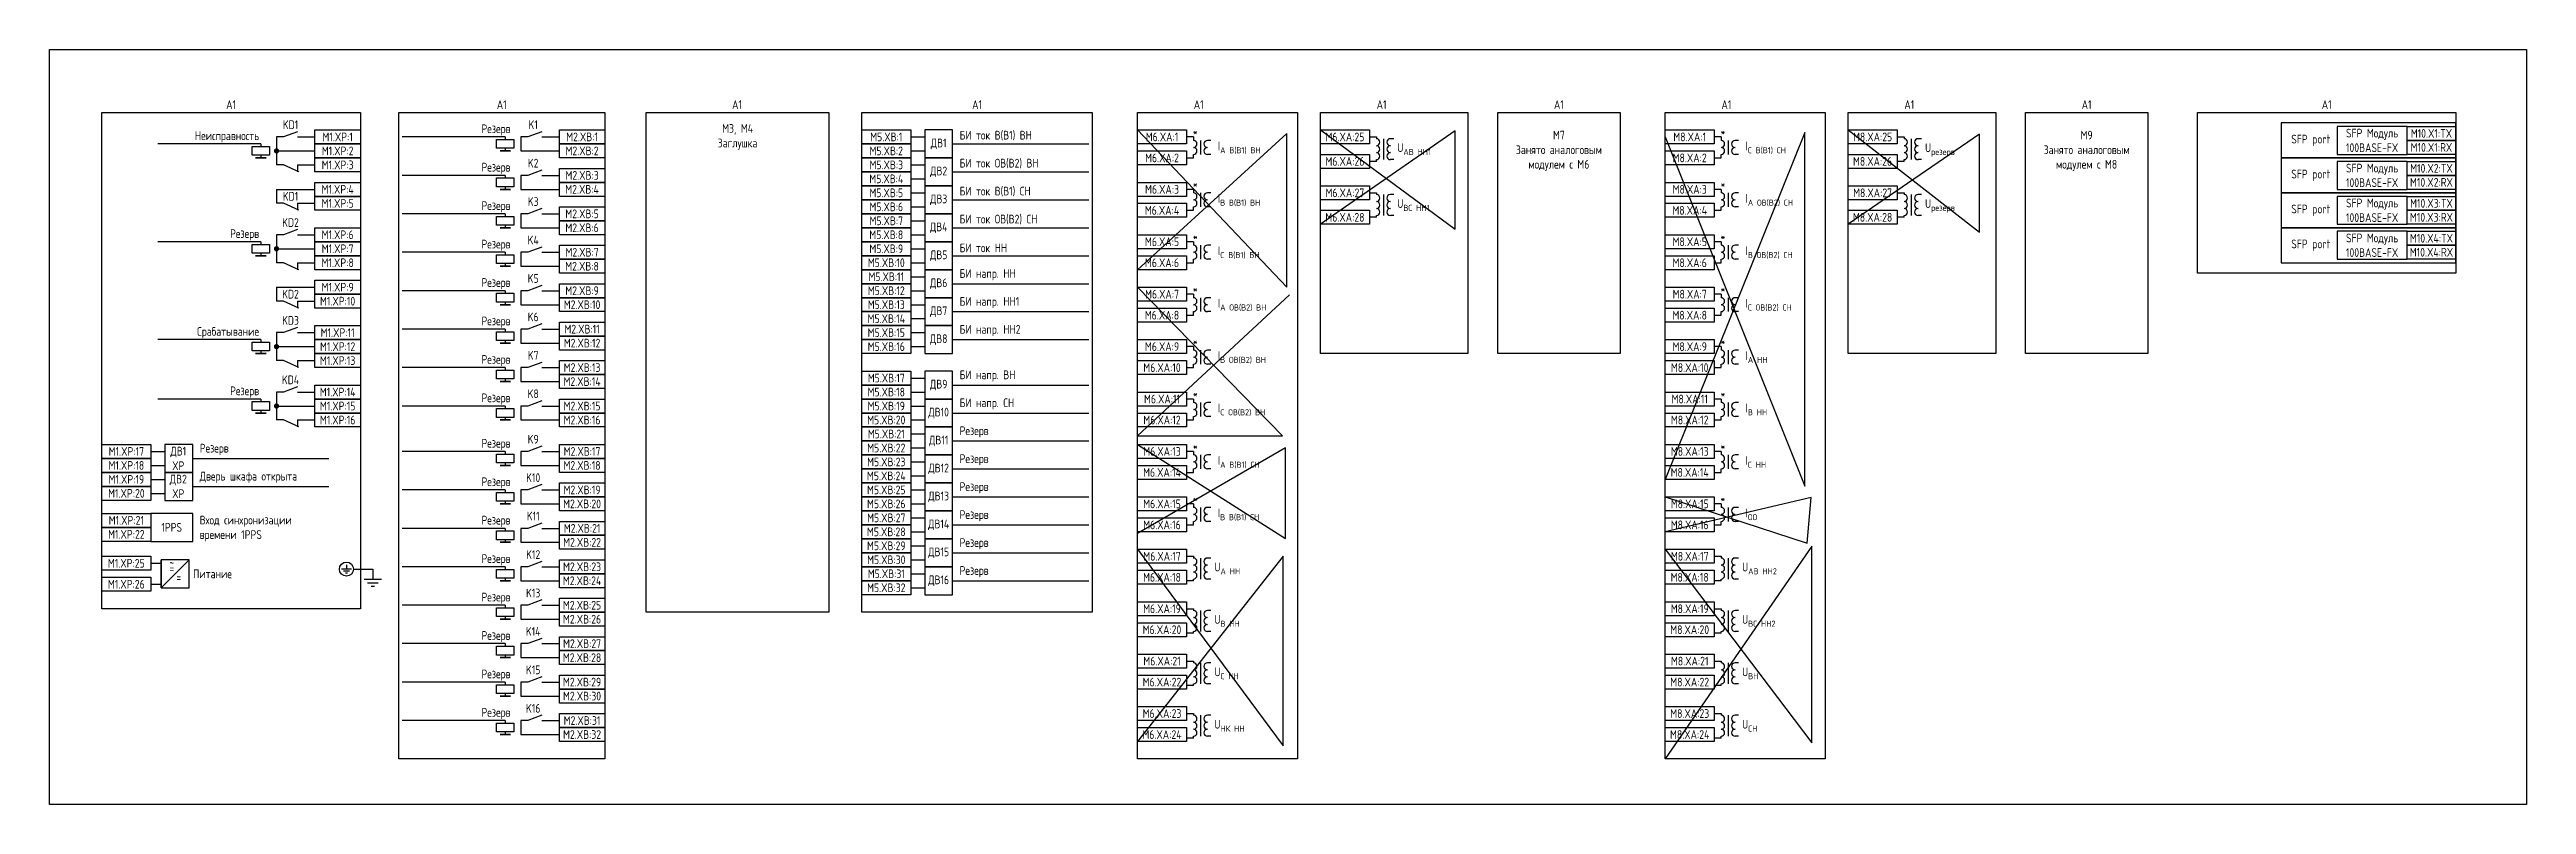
# Model space of a CAD drawing. Header units: millimetres. Extents: x -1117 to 6083, y -90 to 586.
# Drawn here: x 243 to 952, y 331 to 547 of the extents above; entities that cross this region are included whole.
import ezdxf

# ---------------------------------------------------------------- set-up
doc = ezdxf.new("R2010")
doc.units = ezdxf.units.MM
doc.styles.add('Gost_type_A', font='GOST_A.TTF')

msp = doc.modelspace()

# ---------------------------------------------------------------- texts
at = {"char_height": 2.5, "style": 'Gost_type_A'}
for s, insert, width, attachment_point, line_spacing_factor in [('A1', (294.71, 530.28), 74.0002, 8, 0.9), ('A1', (372.21, 530.28), 59, 8, 0.9), ('A1', (439.59, 530.28), 51.9747, 8, 0.9), ('A1', (508.33, 530.28), 66, 8, 0.9), ('A1', (571.8, 530.28), 35, 8, 0.9), ('A1', (624.18, 530.28), 35, 8, 0.9), ('A1', (674.95, 530.28), 35, 8, 0.9), ('A1', (722.92, 530.28), 35, 8, 0.9), ('A1', (775.3, 530.28), 35, 8, 0.9), ('A1', (826.08, 530.28), 35, 8, 0.9), ('A1', (894.83, 530.28), 74.0002, 8, 0.9), ('Неисправность', (302.71, 522.28), 37, 6, 0.8), ('Резерв', (302.71, 494.28), 37, 6, 0.8), ('Срабатывание', (302.71, 466.28), 37, 6, 0.8), ('Резерв', (302.71, 449.28), 37, 6, 0.8)]:
    msp.add_mtext(s, dxfattribs=dict(at, insert=insert, width=width, attachment_point=attachment_point, line_spacing_factor=line_spacing_factor))
for s, insert, width, attachment_point in [('KD1', (311.71, 525.78), 8, 5), ('Резерв', (374.71, 524.28), 31.0015, 6), ('K1', (381.21, 525.78), 5, 5), ('M3, M4\\PЗаглушка', (439.74, 522.28), 52.2671, 5), ('M1.XP:2', (325.21, 518.28), 13, 5), ('M1.XP:1', (325.21, 522.28), 13, 5), ('M2.XВ:2', (395.21, 518.28), 13, 5), ('M2.XВ:1', (395.21, 522.28), 13, 5), ('M5.XВ:2', (482.33, 518.28), 14, 5), ('M5.XВ:1', (482.33, 522.28), 14, 5), ('ДВ1', (497.33, 520.28), 7.9998, 5), ('БИ ток В(В1) ВН', (503.33, 521.28), 27.8465, 7), ('M6.XA:1', (561.3, 522.28), 14, 5), ('*', (570.8, 523.78), 3, 5), ('\\A1;I{\\H0.7x;\\S^ A В(В1) ВН;}', (577.3, 519.28), 8, 4), ('M6.XA:25', (613.68, 522.28), 14, 5), ('\\A1;U{\\H0.7x;\\S^ АВ НН1;}', (628.68, 518.78), 12, 4), ('M7\\PЗанято аналоговым модулем с М6', (674.95, 518.28), 35, 5), ('M8.XA:1', (712.42, 522.28), 14, 5), ('*', (721.92, 523.78), 3, 5), ('\\A1;I{\\H0.7x;\\S^ С В(В1) СН;}', (728.42, 519.28), 8, 4), ('M8.XA:25', (764.8, 522.28), 14, 5), ('\\A1;U{\\H0.7x;\\S^ резерв;}', (779.8, 518.78), 12, 4), ('M9\\PЗанято аналоговым модулем с М8', (826.08, 518.28), 35, 5), ('SFP port', (895.83, 521.28), 20, 6), ('SFP Mодуль 100BASE-FX', (907.83, 521.28), 19.9998, 5), ('M10.X1:RX', (924.83, 519.28), 14, 5), ('M10.X1:TX', (924.83, 523.28), 14, 5), ('M1.XP:3', (325.21, 514.28), 13, 5), ('Резерв', (374.71, 513.28), 31.0015, 6), ('K2', (381.21, 514.78), 5, 5), ('M2.XВ:3', (395.21, 511.28), 13, 5), ('M5.XВ:4', (482.33, 510.28), 14, 5), ('M5.XВ:3', (482.33, 514.28), 14, 5), ('ДВ2', (497.33, 512.28), 7.9998, 5), ('БИ ток ОВ(В2) ВН', (503.33, 513.28), 27.8465, 7), ('M6.XA:2', (561.29, 516.28), 14.018, 5), ('M6.XA:26', (613.67, 515.28), 14.018, 5), ('M8.XA:2', (712.41, 516.28), 14.018, 5), ('M8.XA:26', (764.79, 515.28), 14.018, 5), ('SFP port', (895.83, 511.28), 20, 6), ('SFP Mодуль 100BASE-FX', (907.83, 511.28), 19.9998, 5), ('M10.X2:TX', (924.83, 513.28), 14, 5), ('KD1', (311.71, 505.28), 8, 5), ('M1.XP:4', (325.21, 507.28), 13, 5), ('M1.XP:5', (325.21, 503.28), 13, 5), ('Резерв', (374.71, 502.28), 31.0015, 6), ('K3', (381.21, 503.78), 5, 5), ('M2.XВ:4', (395.21, 507.28), 13, 5), ('M5.XВ:5', (482.33, 506.28), 14, 5), ('ДВ3', (497.33, 504.28), 7.9998, 5), ('БИ ток В(В1) СН', (503.33, 505.28), 31.722, 7), ('M6.XA:3', (561.3, 507.28), 14, 5), ('*', (570.8, 508.78), 3, 5), ('\\A1;I{\\H0.7x;\\S^ В В(В1) ВН;}', (577.3, 504.28), 8, 4), ('M6.XA:27', (613.67, 506.28), 14.018, 5), ('\\A1;U{\\H0.7x;\\S^ ВС НН1;}', (628.68, 502.78), 12, 4), ('M8.XA:3', (712.42, 507.28), 14, 5), ('*', (721.92, 508.78), 3, 5), ('\\A1;I{\\H0.7x;\\S^ А ОВ(В2) СН;}', (728.42, 504.28), 8, 4), ('M8.XA:27', (764.79, 506.28), 14.018, 5), ('\\A1;U{\\H0.7x;\\S^ резерв;}', (779.8, 502.78), 12, 4), ('SFP Mодуль 100BASE-FX', (907.83, 501.28), 19.9998, 5), ('M10.X2:RX', (924.83, 509.28), 14, 5), ('M10.X3:TX', (924.83, 503.28), 14, 5), ('KD2', (311.71, 497.78), 8, 5), ('M2.XВ:5', (395.21, 500.28), 13, 5), ('M2.XВ:6', (395.21, 496.28), 13, 5), ('M5.XВ:6', (482.33, 502.28), 14, 5), ('M5.XВ:7', (482.33, 498.28), 14, 5), ('ДВ4', (497.33, 496.28), 7.9998, 5), ('\\pxt5;БИ ток ОВ(В2) СН', (503.33, 497.28), 35.3442, 7), ('M6.XA:4', (561.29, 501.27), 14.018, 5), ('M6.XA:28', (613.67, 499.28), 14.018, 5), ('M8.XA:4', (712.41, 501.27), 14.018, 5), ('M8.XA:28', (764.79, 499.28), 14.018, 5), ('SFP port', (895.83, 501.28), 20, 6), ('M10.X3:RX', (924.83, 499.28), 14, 5), ('M1.XP:6', (325.21, 494.28), 13, 5), ('M1.XP:7', (325.21, 490.28), 13, 5), ('Резерв', (374.71, 491.28), 31.0015, 6), ('K4', (381.21, 492.78), 5, 5), ('M2.XВ:7', (395.21, 489.28), 13, 5), ('M5.XВ:8', (482.33, 494.28), 14, 5), ('M5.XВ:9', (482.33, 490.28), 14, 5), ('ДВ5', (497.33, 488.28), 7.9998, 5), ('БИ ток НН', (503.33, 489.28), 33.6483, 7), ('M6.XA:5', (561.3, 492.28), 14, 5), ('*', (570.8, 493.78), 3, 5), ('\\A1;I{\\H0.7x;\\S^ C В(В1) ВН;}', (577.3, 489.28), 8, 4), ('M8.XA:5', (712.42, 492.28), 14, 5), ('*', (721.92, 493.78), 3, 5), ('\\A1;I{\\H0.7x;\\S^ В ОВ(В2) СН;}', (728.42, 489.28), 8, 4), ('SFP port', (895.83, 491.28), 20, 6), ('SFP Mодуль 100BASE-FX', (907.83, 491.28), 19.9998, 5), ('M10.X4:RX', (924.83, 489.28), 14, 5), ('M10.X4:TX', (924.83, 493.28), 14, 5), ('M1.XP:8', (325.21, 486.28), 13, 5), ('K5', (381.21, 481.78), 5, 5), ('M2.XВ:8', (395.21, 485.28), 13, 5), ('M5.XВ:10', (482.33, 486.28), 14, 5), ('M5.XВ:11', (482.33, 482.28), 14, 5), ('БИ напр. НН', (503.33, 481.28), 33.6483, 7), ('M6.XA:6', (561.29, 486.27), 14.018, 5), ('M8.XA:6', (712.41, 486.27), 14.018, 5), ('KD2', (311.71, 477.28), 8, 5), ('M1.XP:10', (325.21, 475.28), 13, 5), ('M1.XP:9', (325.21, 479.28), 13, 5), ('Резерв', (374.71, 480.28), 31.0015, 6), ('M2.XВ:10', (395.21, 474.28), 13, 5), ('M2.XВ:9', (395.21, 478.28), 13, 5), ('M5.XВ:13', (482.33, 474.28), 14, 5), ('M5.XВ:12', (482.33, 478.28), 14, 5), ('ДВ6', (497.33, 480.28), 7.9998, 5), ('БИ напр. НН1', (503.33, 473.28), 27.8465, 7), ('M6.XA:7', (561.3, 477.28), 14, 5), ('*', (570.8, 478.78), 3, 5), ('\\A1;I{\\H0.7x;\\S^ A ОВ(В2) ВН;}', (577.3, 474.28), 8, 4), ('M8.XA:7', (712.42, 477.28), 14, 5), ('*', (721.92, 478.78), 3, 5), ('\\A1;I{\\H0.7x;\\S^ С ОВ(В2) СН;}', (728.42, 474.28), 8, 4), ('KD3', (311.71, 469.78), 8, 5), ('Резерв', (374.71, 469.28), 31.0015, 6), ('K6', (381.21, 470.78), 5, 5), ('M2.XВ:11', (395.21, 467.28), 13, 5), ('M5.XВ:14', (482.33, 470.28), 14, 5), ('ДВ7', (497.33, 472.28), 7.9998, 5), ('БИ напр. НН2', (503.33, 465.28), 27.8465, 7), ('M6.XA:8', (561.29, 471.27), 14.018, 5), ('M8.XA:8', (712.41, 471.27), 14.018, 5), ('M1.XP:12', (325.21, 462.28), 13, 5), ('M1.XP:11', (325.21, 466.28), 13, 5), ('M2.XВ:12', (395.21, 463.28), 13, 5), ('M5.XВ:15', (482.33, 466.28), 14, 5), ('M5.XВ:16', (482.33, 462.28), 14, 5), ('ДВ8', (497.33, 464.28), 7.9998, 5), ('M6.XA:9', (561.3, 462.28), 14, 5), ('*', (570.8, 463.78), 3, 5), ('M8.XA:9', (712.42, 462.28), 14, 5), ('*', (721.92, 463.78), 3, 5), ('KD4', (311.71, 452.78), 8, 5), ('M1.XP:13', (325.21, 458.28), 13, 5), ('Резерв', (374.71, 458.28), 31.0015, 6), ('K7', (381.21, 459.78), 5, 5), ('M2.XВ:13', (395.21, 456.28), 13, 5), ('M5.XВ:17', (482.33, 453.28), 14, 5), ('БИ напр. ВН', (503.33, 452.28), 27.8465, 7), ('M6.XA:10', (561.29, 456.27), 14.018, 5), ('\\A1;I{\\H0.7x;\\S^ В ОВ(В2) ВН;}', (577.3, 459.28), 8, 4), ('M8.XA:10', (712.41, 456.27), 14.018, 5), ('\\A1;I{\\H0.7x;\\S^ А НН;}', (728.42, 459.28), 8, 4), ('M1.XP:14', (325.21, 449.28), 13, 5), ('Резерв', (374.71, 447.28), 31.0015, 6), ('K8', (381.21, 448.78), 5, 5), ('M2.XВ:14', (395.21, 452.28), 13, 5), ('M5.XВ:18', (482.33, 449.28), 14, 5), ('ДВ9', (497.33, 451.28), 7.9998, 5), ('БИ напр. СН', (503.33, 444.28), 27.8465, 7), ('M6.XA:11', (561.3, 447.28), 14, 5), ('*', (570.8, 448.78), 3, 5), ('M8.XA:11', (712.42, 447.28), 14, 5), ('*', (721.92, 448.78), 3, 5), ('M1.XP:15', (325.21, 445.28), 13, 5), ('M1.XP:16', (325.21, 441.28), 13, 5), ('M2.XВ:15', (395.21, 445.28), 13, 5), ('M2.XВ:16', (395.21, 441.28), 13, 5), ('M5.XВ:20', (482.33, 441.28), 14, 5), ('M5.XВ:19', (482.33, 445.28), 14, 5), ('ДВ10', (497.33, 443.28), 7.9998, 5), ('M6.XA:12', (561.29, 441.28), 14.018, 5), ('\\A1;I{\\H0.7x;\\S^ C ОВ(В2) ВН;}', (577.3, 444.28), 8, 4), ('M8.XA:12', (712.41, 441.28), 14.018, 5), ('\\A1;I{\\H0.7x;\\S^ В НН;}', (728.42, 444.28), 8, 4), ('M1.XP:17', (264.71, 432.28), 14, 5), ('ДВ1 XP', (279.58, 430.28), 7.7588, 5), ('Резерв', (285.71, 431.28), 37, 7), ('Резерв', (374.71, 434.28), 31.0015, 6), ('K9', (381.21, 435.78), 5, 5), ('M2.XВ:17', (395.21, 432.28), 13, 5), ('M5.XВ:22', (482.33, 433.28), 14, 5), ('M5.XВ:21', (482.33, 437.28), 14, 5), ('ДВ11', (497.33, 435.28), 7.9998, 5), ('Резерв', (503.33, 436.28), 27.8465, 7), ('M6.XA:13', (561.3, 432.28), 14, 5), ('*', (570.8, 433.78), 3, 5), ('M8.XA:13', (712.42, 432.28), 14, 5), ('*', (721.92, 433.78), 3, 5), ('M1.XP:18', (264.71, 428.28), 14, 5), ('ДВ2 XP', (279.58, 422.28), 7.7588, 5), ('Дверь шкафа открыта', (285.71, 423.28), 37, 7), ('K10', (381.21, 424.78), 5, 5), ('M2.XВ:18', (395.21, 428.28), 13, 5), ('M5.XВ:24', (482.33, 425.28), 14, 5), ('M5.XВ:23', (482.33, 429.28), 14, 5), ('ДВ12', (497.33, 427.28), 7.9998, 5), ('Резерв', (503.33, 428.28), 27.8465, 7), ('M6.XA:14', (561.29, 426.28), 14.018, 5), ('\\A1;I{\\H0.7x;\\S^ А В(В1) СН;}', (577.3, 429.28), 8, 4), ('M8.XA:14', (712.41, 426.28), 14.018, 5), ('\\A1;I{\\H0.7x;\\S^ С НН;}', (728.42, 429.28), 8, 4), ('M1.XP:20', (264.71, 420.28), 14, 5), ('M1.XP:19', (264.71, 424.28), 14, 5), ('Резерв', (374.71, 423.28), 31.0015, 6), ('M2.XВ:20', (395.21, 417.28), 13, 5), ('M2.XВ:19', (395.21, 421.28), 13, 5), ('M5.XВ:25', (482.33, 421.28), 14, 5), ('M5.XВ:26', (482.33, 417.28), 14, 5), ('ДВ13', (497.33, 419.28), 7.9998, 5), ('Резерв', (503.33, 420.28), 27.8465, 7), ('M6.XA:15', (561.3, 417.28), 14, 5), ('*', (570.8, 418.78), 3, 5), ('M8.XA:15', (712.42, 417.28), 14, 5), ('*', (721.92, 418.78), 3, 5), ('M1.XP:21', (264.7, 412.56), 14, 5), ('1PPS', (277.7, 410.56), 12, 5), ('Вход синхронизации\\Pвремени 1PPS', (285.71, 406.56), 35.9749, 7), ('Резерв', (374.71, 412.28), 31.0015, 6), ('K11', (381.21, 413.78), 5, 5), ('M2.XВ:21', (395.21, 410.28), 13, 5), ('M5.XВ:27', (482.33, 413.28), 14, 5), ('ДВ14', (497.33, 411.28), 7.9998, 5), ('Резерв', (503.33, 412.28), 27.8465, 7), ('M6.XA:16', (561.29, 411.27), 14.018, 5), ('\\A1;I{\\H0.7x;\\S^ В В(В1) СН;}', (577.3, 414.28), 8, 4), ('M8.XA:16', (712.41, 411.27), 14.018, 5), ('\\A1;I{\\H0.7x;\\S^ ОО;}', (728.42, 414.28), 8, 4), ('M1.XP:22', (264.7, 408.56), 14, 5), ('M2.XВ:22', (395.21, 406.28), 13, 5), ('M5.XВ:28', (482.33, 409.28), 14, 5), ('M5.XВ:29', (482.33, 405.28), 14, 5), ('ДВ15', (497.33, 403.28), 7.9998, 5), ('Резерв', (503.33, 404.28), 27.8465, 7), ('M1.XP:25', (264.7, 400.28), 13.9956, 5), ('~', (277.71, 400.31), 2.7, 5), ('=', (277.71, 398.81), 6, 5), ('Питание', (289.38, 397.26), 11.3452, 5), ('Резерв', (374.71, 401.28), 31.0015, 6), ('K12', (381.21, 402.78), 5, 5), ('M2.XВ:23', (395.21, 399.28), 13, 5), ('M5.XВ:30', (482.33, 401.28), 14, 5), ('M5.XВ:31', (482.33, 397.28), 14, 5), ('Резерв', (503.33, 396.28), 27.8465, 7), ('M6.XA:18', (561.29, 396.27), 14.018, 5), ('M6.XA:17', (561.3, 402.28), 14, 5), ('\\A1;U{\\H0.7x;\\S^ А НН;}', (576.3, 398.78), 12, 4), ('M8.XA:18', (712.41, 396.27), 14.018, 5), ('M8.XA:17', (712.42, 402.28), 14, 5), ('\\A1;U{\\H0.7x;\\S^ AВ НН2;}', (727.42, 398.78), 12, 4), ('M1.XP:26', (264.7, 394.28), 13.9956, 5), ('=', (279.71, 396.28), 6, 5), ('Резерв', (374.71, 390.28), 31.0015, 6), ('K13', (381.21, 391.78), 5, 5), ('M2.XВ:24', (395.21, 395.28), 13, 5), ('M5.XВ:32', (482.33, 393.28), 14, 5), ('ДВ16', (497.33, 395.28), 7.9998, 5), ('M2.XВ:25', (395.21, 388.28), 13, 5), ('M2.XВ:26', (395.21, 384.28), 13, 5), ('M6.XA:19', (561.3, 387.28), 14, 5), ('\\A1;U{\\H0.7x;\\S^ В НН;}', (576.3, 383.78), 12, 4), ('M8.XA:19', (712.42, 387.28), 14, 5), ('\\A1;U{\\H0.7x;\\S^ ВС НН2;}', (727.42, 383.78), 12, 4), ('Резерв', (374.71, 379.28), 31.0015, 6), ('K14', (381.21, 380.78), 5, 5), ('M2.XВ:27', (395.21, 377.28), 13, 5), ('M6.XA:20', (561.29, 381.27), 14.018, 5), ('M8.XA:20', (712.41, 381.27), 14.018, 5), ('Резерв', (374.71, 368.28), 31.0015, 6), ('K15', (381.21, 369.78), 5, 5), ('M2.XВ:28', (395.21, 373.28), 13, 5), ('M6.XA:21', (561.3, 372.28), 14, 5), ('\\A1;U{\\H0.7x;\\S^ С НН;}', (576.3, 368.78), 12, 4), ('M8.XA:21', (712.42, 372.28), 14, 5), ('\\A1;U{\\H0.7x;\\S^ ВН;}', (727.42, 368.78), 12, 4), ('M2.XВ:29', (395.21, 366.28), 13, 5), ('M2.XВ:30', (395.21, 362.28), 13, 5), ('M6.XA:22', (561.29, 366.28), 14.018, 5), ('M8.XA:22', (712.41, 366.28), 14.018, 5), ('Резерв', (374.71, 357.28), 31.0015, 6), ('K16', (381.21, 358.78), 5, 5), ('M2.XВ:31', (395.21, 355.28), 13, 5), ('M6.XA:23', (561.3, 357.28), 14, 5), ('\\A1;U{\\H0.7x;\\S^ НК НН;}', (576.3, 353.78), 12, 4), ('M8.XA:23', (712.42, 357.28), 14, 5), ('\\A1;U{\\H0.7x;\\S^ СН;}', (727.42, 353.78), 12, 4), ('M2.XВ:32', (395.21, 351.28), 13, 5), ('M6.XA:24', (561.29, 351.27), 14.018, 5), ('M8.XA:24', (712.41, 351.27), 14.018, 5)]:
    msp.add_mtext(s, dxfattribs=dict(at, insert=insert, width=width, attachment_point=attachment_point))

# ---------------------------------------------------------------- blocks, each defined once
blk = doc.blocks.new('POINT')
at = {"const_width": 0.75}
blk.add_lwpolyline([(-0.375, 0, 1), (0.375, 0, 1)], format="xyb", close=True, dxfattribs=at)

# ---------------------------------------------------------------- linework, layer by layer
for p, q in [((303.21, 520.28), (273.71, 520.28)), ((303.21, 520.28), (303.21, 519.53)), ((373.21, 522.28), (343.71, 522.28)), ((373.21, 522.28), (373.21, 521.53)), ((373.21, 519.03), (373.21, 518.28)), ((489.33, 522.28), (493.33, 522.28)), ((489.33, 518.28), (493.33, 518.28)), ((501.33, 520.28), (540.33, 520.28)), ((570.3, 522.28), (568.3, 522.28)), ((721.42, 522.28), (719.42, 522.28)), ((303.21, 517.03), (303.21, 516.28)), ((313.71, 514.28), (313.71, 512.28)), ((373.21, 511.28), (343.71, 511.28)), ((373.21, 511.28), (373.21, 510.53)), ((489.33, 514.28), (493.33, 514.28)), ((501.33, 512.28), (540.33, 512.28)), ((568.3, 516.28), (570.3, 516.28)), ((719.42, 516.28), (721.42, 516.28)), ((307.71, 507.28), (307.71, 503.28)), ((373.21, 508.03), (373.21, 507.28)), ((489.33, 510.28), (493.33, 510.28)), ((489.33, 506.28), (493.33, 506.28)), ((501.33, 504.28), (540.33, 504.28)), ((570.3, 507.28), (568.3, 507.28)), ((721.42, 507.28), (719.42, 507.28)), ((313.71, 503.28), (313.71, 501.28)), ((373.21, 500.28), (343.71, 500.28)), ((373.21, 500.28), (373.21, 499.53)), ((373.21, 497.03), (373.21, 496.28)), ((489.33, 502.28), (493.33, 502.28)), ((489.33, 498.28), (493.33, 498.28)), ((568.3, 501.28), (570.3, 501.28)), ((719.42, 501.28), (721.42, 501.28)), ((303.21, 492.28), (273.71, 492.28)), ((303.21, 492.28), (303.21, 491.53)), ((489.33, 494.28), (493.33, 494.28)), ((489.33, 490.28), (493.33, 490.28)), ((501.33, 496.28), (540.33, 496.28)), ((570.3, 492.28), (568.3, 492.28)), ((721.42, 492.28), (719.42, 492.28)), ((303.21, 489.03), (303.21, 488.28)), ((313.71, 486.28), (313.71, 484.28)), ((373.21, 489.28), (343.71, 489.28)), ((373.21, 489.28), (373.21, 488.53)), ((373.21, 486.03), (373.21, 485.28)), ((489.33, 486.28), (493.33, 486.28)), ((501.33, 488.28), (540.33, 488.28)), ((568.3, 486.28), (570.3, 486.28)), ((719.42, 486.28), (721.42, 486.28)), ((307.71, 479.28), (307.71, 475.28)), ((313.71, 475.28), (313.71, 473.28)), ((373.21, 478.28), (343.71, 478.28)), ((373.21, 478.28), (373.21, 477.53)), ((489.33, 482.28), (493.33, 482.28)), ((489.33, 478.28), (493.33, 478.28)), ((501.33, 480.28), (540.33, 480.28)), ((570.3, 477.28), (568.3, 477.28)), ((721.42, 477.28), (719.42, 477.28)), ((373.21, 475.03), (373.21, 474.28)), ((489.33, 474.28), (493.33, 474.28)), ((489.33, 470.28), (493.33, 470.28)), ((501.33, 472.28), (540.33, 472.28)), ((568.3, 471.28), (570.3, 471.28)), ((719.42, 471.28), (721.42, 471.28)), ((303.21, 464.28), (273.71, 464.28)), ((303.21, 464.28), (303.21, 463.53)), ((373.21, 467.28), (343.71, 467.28)), ((373.21, 467.28), (373.21, 466.53)), ((373.21, 464.03), (373.21, 463.28)), ((489.33, 466.28), (493.33, 466.28)), ((489.33, 462.28), (493.33, 462.28)), ((501.33, 464.28), (540.33, 464.28)), ((570.3, 462.28), (568.3, 462.28)), ((721.42, 462.28), (719.42, 462.28)), ((303.21, 461.03), (303.21, 460.28)), ((313.71, 458.28), (313.71, 456.28)), ((373.21, 456.28), (343.71, 456.28)), ((373.21, 456.28), (373.21, 455.53)), ((568.3, 456.28), (570.3, 456.28)), ((719.42, 456.28), (721.42, 456.28)), ((303.21, 447.28), (273.71, 447.28)), ((303.21, 447.28), (303.21, 446.53)), ((373.21, 453.03), (373.21, 452.28)), ((489.33, 453.28), (493.33, 453.28)), ((489.33, 449.28), (493.33, 449.28)), ((501.33, 451.28), (540.33, 451.28)), ((570.3, 447.28), (568.3, 447.28)), ((721.42, 447.28), (719.42, 447.28)), ((303.21, 444.03), (303.21, 443.28)), ((313.71, 441.28), (313.71, 439.28)), ((373.21, 445.28), (343.71, 445.28)), ((373.21, 445.28), (373.21, 444.53)), ((373.21, 442.03), (373.21, 441.28)), ((489.33, 445.28), (493.33, 445.28)), ((489.33, 441.28), (493.33, 441.28)), ((501.33, 443.28), (540.33, 443.28)), ((568.3, 441.28), (570.3, 441.28)), ((719.42, 441.28), (721.42, 441.28)), ((489.33, 437.28), (493.33, 437.28)), ((489.33, 433.28), (493.33, 433.28)), ((501.33, 435.28), (540.33, 435.28)), ((271.71, 432.28), (275.71, 432.28)), ((271.71, 428.28), (275.71, 428.28)), ((283.7, 430.28), (322.71, 430.28)), ((373.21, 432.28), (343.71, 432.28)), ((373.21, 432.28), (373.21, 431.53)), ((373.21, 429.03), (373.21, 428.28)), ((489.33, 429.28), (493.33, 429.28)), ((501.33, 427.28), (540.33, 427.28)), ((570.3, 432.28), (568.3, 432.28)), ((568.3, 426.28), (570.3, 426.28)), ((721.42, 432.28), (719.42, 432.28)), ((719.42, 426.28), (721.42, 426.28)), ((271.71, 424.28), (275.71, 424.28)), ((271.71, 420.28), (275.71, 420.28)), ((283.7, 422.28), (322.71, 422.28)), ((373.21, 421.28), (343.71, 421.28)), ((373.21, 421.28), (373.21, 420.53)), ((489.33, 425.28), (493.33, 425.28)), ((489.33, 421.28), (493.33, 421.28)), ((501.33, 419.28), (540.33, 419.28)), ((373.21, 418.03), (373.21, 417.28)), ((489.33, 417.28), (493.33, 417.28)), ((489.33, 413.28), (493.33, 413.28)), ((570.3, 417.28), (568.3, 417.28)), ((721.42, 417.28), (719.42, 417.28)), ((373.21, 410.28), (343.71, 410.28)), ((373.21, 410.28), (373.21, 409.53)), ((373.21, 407.03), (373.21, 406.28)), ((489.33, 409.28), (493.33, 409.28)), ((489.33, 405.28), (493.33, 405.28)), ((501.33, 411.28), (540.33, 411.28)), ((568.3, 411.28), (570.3, 411.28)), ((719.42, 411.28), (721.42, 411.28)), ((274.71, 393.28), (274.71, 401.28)), ((274.71, 393.28), (282.71, 401.28)), ((329.75, 398.6), (335.27, 398.6)), ((373.21, 399.28), (343.71, 399.28)), ((373.21, 399.28), (373.21, 398.53)), ((489.33, 401.28), (493.33, 401.28)), ((489.33, 397.28), (493.33, 397.28)), ((501.33, 403.28), (540.33, 403.28)), ((373.21, 396.03), (373.21, 395.28)), ((489.33, 393.28), (493.33, 393.28)), ((501.33, 395.28), (540.33, 395.28)), ((373.21, 388.28), (343.71, 388.28)), ((373.21, 388.28), (373.21, 387.53)), ((373.21, 385.03), (373.21, 384.28)), ((373.21, 377.28), (343.71, 377.28)), ((373.21, 377.28), (373.21, 376.53)), ((373.21, 374.03), (373.21, 373.28)), ((373.21, 366.28), (343.71, 366.28)), ((373.21, 366.28), (373.21, 365.53)), ((373.21, 363.03), (373.21, 362.28)), ((373.21, 355.28), (343.71, 355.28)), ((373.21, 355.28), (373.21, 354.53)), ((373.21, 352.03), (373.21, 351.28))]:
    msp.add_line(p, q)
at = {"ltscale": 1.08}
for p, q in [((309.71, 522.28), (307.71, 522.28)), ((307.71, 522.28), (307.71, 514.28)), ((307.71, 518.28), (318.71, 518.28)), ((313.71, 522.28), (318.71, 522.28)), ((379.71, 522.28), (377.71, 522.28)), ((377.71, 522.28), (377.71, 518.28)), ((377.71, 518.28), (388.71, 518.28)), ((383.71, 522.28), (388.71, 522.28)), ((309.71, 514.28), (307.71, 514.28)), ((313.71, 514.28), (318.71, 514.28)), ((379.71, 511.28), (377.71, 511.28)), ((377.71, 511.28), (377.71, 507.28)), ((383.71, 511.28), (388.71, 511.28)), ((307.71, 507.28), (318.71, 507.28)), ((377.71, 507.28), (388.71, 507.28)), ((309.71, 503.28), (307.71, 503.28)), ((313.71, 503.28), (318.71, 503.28)), ((379.71, 500.28), (377.71, 500.28)), ((377.71, 500.28), (377.71, 496.28)), ((383.71, 500.28), (388.71, 500.28)), ((309.71, 494.28), (307.71, 494.28)), ((307.71, 494.28), (307.71, 486.28)), ((307.71, 490.28), (318.71, 490.28)), ((313.71, 494.28), (318.71, 494.28)), ((377.71, 496.28), (388.71, 496.28)), ((309.71, 486.28), (307.71, 486.28)), ((313.71, 486.28), (318.71, 486.28)), ((379.71, 489.28), (377.71, 489.28)), ((377.71, 489.28), (377.71, 485.28)), ((377.71, 485.28), (388.71, 485.28)), ((383.71, 489.28), (388.71, 489.28)), ((307.71, 479.28), (318.71, 479.28)), ((309.71, 475.28), (307.71, 475.28)), ((313.71, 475.28), (318.71, 475.28)), ((379.71, 478.28), (377.71, 478.28)), ((377.71, 478.28), (377.71, 474.28)), ((383.71, 478.28), (388.71, 478.28)), ((377.71, 474.28), (388.71, 474.28)), ((309.71, 466.28), (307.71, 466.28)), ((307.71, 466.28), (307.71, 458.28)), ((307.71, 462.28), (318.71, 462.28)), ((313.71, 466.28), (318.71, 466.28)), ((379.71, 467.28), (377.71, 467.28)), ((377.71, 467.28), (377.71, 463.28)), ((377.71, 463.28), (388.71, 463.28)), ((383.71, 467.28), (388.71, 467.28)), ((309.71, 458.28), (307.71, 458.28)), ((313.71, 458.28), (318.71, 458.28)), ((379.71, 456.28), (377.71, 456.28)), ((377.71, 456.28), (377.71, 452.28)), ((383.71, 456.28), (388.71, 456.28)), ((309.71, 449.28), (307.71, 449.28)), ((307.71, 449.28), (307.71, 441.28)), ((313.71, 449.28), (318.71, 449.28)), ((377.71, 452.28), (388.71, 452.28)), ((307.71, 445.28), (318.71, 445.28)), ((309.71, 441.28), (307.71, 441.28)), ((313.71, 441.28), (318.71, 441.28)), ((379.71, 445.28), (377.71, 445.28)), ((377.71, 445.28), (377.71, 441.28)), ((377.71, 441.28), (388.71, 441.28)), ((383.71, 445.28), (388.71, 445.28)), ((379.71, 432.28), (377.71, 432.28)), ((377.71, 432.28), (377.71, 428.28)), ((377.71, 428.28), (388.71, 428.28)), ((383.71, 432.28), (388.71, 432.28)), ((379.71, 421.28), (377.71, 421.28)), ((377.71, 421.28), (377.71, 417.28)), ((383.71, 421.28), (388.71, 421.28)), ((377.71, 417.28), (388.71, 417.28)), ((379.71, 410.28), (377.71, 410.28)), ((377.71, 410.28), (377.71, 406.28)), ((377.71, 406.28), (388.71, 406.28)), ((383.71, 410.28), (388.71, 410.28)), ((379.71, 399.28), (377.71, 399.28)), ((377.71, 399.28), (377.71, 395.28)), ((383.71, 399.28), (388.71, 399.28)), ((377.71, 395.28), (388.71, 395.28)), ((379.71, 388.28), (377.71, 388.28)), ((377.71, 388.28), (377.71, 384.28)), ((377.71, 384.28), (388.71, 384.28)), ((383.71, 388.28), (388.71, 388.28)), ((379.71, 377.28), (377.71, 377.28)), ((377.71, 377.28), (377.71, 373.28)), ((383.71, 377.28), (388.71, 377.28)), ((377.71, 373.28), (388.71, 373.28)), ((379.71, 366.28), (377.71, 366.28)), ((377.71, 366.28), (377.71, 362.28)), ((377.71, 362.28), (388.71, 362.28)), ((383.71, 366.28), (388.71, 366.28)), ((379.71, 355.28), (377.71, 355.28)), ((377.71, 355.28), (377.71, 351.28)), ((383.71, 355.28), (388.71, 355.28)), ((377.71, 351.28), (388.71, 351.28))]:
    msp.add_line(p, q, dxfattribs=at)
at = {"ltscale": 4.32}
for p, q in [((313.71, 523.78), (309.71, 522.28)), ((383.71, 523.78), (379.71, 522.28)), ((314.1, 512.28), (309.71, 514.28)), ((383.71, 512.78), (379.71, 511.28)), ((314.1, 501.28), (309.71, 503.28)), ((383.71, 501.78), (379.71, 500.28)), ((313.71, 495.78), (309.71, 494.28)), ((383.71, 490.78), (379.71, 489.28)), ((314.1, 484.28), (309.71, 486.28)), ((314.1, 473.28), (309.71, 475.28)), ((383.71, 479.78), (379.71, 478.28)), ((383.71, 468.78), (379.71, 467.28)), ((313.71, 467.78), (309.71, 466.28)), ((314.1, 456.28), (309.71, 458.28)), ((383.71, 457.78), (379.71, 456.28)), ((313.71, 450.78), (309.71, 449.28)), ((314.1, 439.28), (309.71, 441.28)), ((383.71, 446.78), (379.71, 445.28)), ((383.71, 433.78), (379.71, 432.28)), ((383.71, 422.78), (379.71, 421.28)), ((383.71, 411.78), (379.71, 410.28)), ((329.16, 398.6), (326.31, 398.6)), ((328.59, 398.03), (326.88, 398.03)), ((328.02, 397.46), (327.45, 397.46)), ((327.73, 399.88), (327.73, 398.6)), ((335.27, 398.6), (335.27, 395.6)), ((383.71, 400.78), (379.71, 399.28)), ((337.77, 395.6), (332.77, 395.6)), ((336.77, 394.6), (333.77, 394.6)), ((335.77, 393.6), (334.77, 393.6)), ((383.71, 389.78), (379.71, 388.28)), ((383.71, 378.78), (379.71, 377.28)), ((383.71, 367.78), (379.71, 366.28)), ((383.71, 356.78), (379.71, 355.28))]:
    msp.add_line(p, q, dxfattribs=at)
at = {"color": 6}
for p, q in [((554.3, 524.28), (597.06, 479.28)), ((597.06, 523.24), (554.3, 484.28)), ((597.06, 479.28), (597.06, 523.24)), ((606.68, 524.28), (645.29, 495.92)), ((645.29, 523.99), (606.68, 497.28)), ((645.29, 495.92), (645.29, 523.99)), ((745.35, 523.58), (705.42, 424.28)), ((705.42, 522.28), (745.35, 422.32)), ((745.35, 422.32), (745.35, 523.58)), ((595.79, 436.78), (554.3, 479.28)), ((597.76, 477.14), (554.3, 436.78)), ((554.3, 436.78), (595.79, 436.78)), ((554.3, 434.28), (596.62, 407.41)), ((596.62, 433.27), (554.3, 408.84)), ((596.62, 407.41), (596.62, 433.27)), ((747.35, 405.14), (705.42, 344.28)), ((747.35, 348.89), (747.35, 405.14)), ((554.3, 404.28), (596.03, 348.06)), ((596.03, 402.29), (554.3, 349.28)), ((596.03, 348.06), (596.03, 402.29)), ((705.42, 404.28), (747.35, 348.89))]:
    msp.add_line(p, q, dxfattribs=at)
at = {"ltscale": 4}
for p, q in [((570.3, 522.28), (570.3, 521.28)), ((570.3, 521.78), (570.3, 521.28)), ((572.3, 521.28), (572.3, 517.28)), ((572.3, 521.28), (572.3, 517.28)), ((575.3, 521.28), (574.3, 521.28)), ((575.3, 521.28), (574.3, 521.28)), ((620.68, 522.28), (622.68, 522.28)), ((622.68, 522.28), (622.68, 521.78)), ((622.68, 522.28), (622.68, 521.78)), ((624.68, 521.78), (624.68, 517.78)), ((624.68, 519.78), (624.68, 515.78)), ((627.68, 521.78), (626.68, 521.78)), ((721.42, 522.28), (721.42, 521.28)), ((721.42, 521.78), (721.42, 521.28)), ((723.42, 521.28), (723.42, 517.28)), ((723.42, 521.28), (723.42, 517.28)), ((726.42, 521.28), (725.42, 521.28)), ((726.42, 521.28), (725.42, 521.28)), ((771.8, 522.28), (773.8, 522.28)), ((773.8, 522.28), (773.8, 521.78)), ((773.8, 522.28), (773.8, 521.78)), ((775.8, 521.78), (775.8, 517.78)), ((775.8, 519.78), (775.8, 515.78)), ((778.8, 521.78), (777.8, 521.78)), ((570.3, 516.28), (570.3, 517.28)), ((575.3, 517.28), (574.3, 517.28)), ((575.3, 517.28), (574.3, 517.28)), ((622.68, 515.28), (620.68, 515.28)), ((622.68, 515.28), (622.68, 515.78)), ((627.68, 515.78), (626.68, 515.78)), ((721.42, 516.28), (721.42, 517.28)), ((726.42, 517.28), (725.42, 517.28)), ((726.42, 517.28), (725.42, 517.28)), ((773.8, 515.28), (771.8, 515.28)), ((773.8, 515.28), (773.8, 515.78)), ((778.8, 515.78), (777.8, 515.78)), ((570.3, 507.28), (570.3, 506.28)), ((570.3, 506.78), (570.3, 506.28)), ((572.3, 506.28), (572.3, 502.28)), ((572.3, 506.28), (572.3, 502.28)), ((575.3, 506.28), (574.3, 506.28)), ((575.3, 506.28), (574.3, 506.28)), ((620.68, 506.28), (622.68, 506.28)), ((622.68, 506.28), (622.68, 505.78)), ((622.68, 506.28), (622.68, 505.78)), ((624.68, 505.78), (624.68, 501.78)), ((624.68, 503.78), (624.68, 499.78)), ((627.68, 505.78), (626.68, 505.78)), ((721.42, 507.28), (721.42, 506.28)), ((721.42, 506.78), (721.42, 506.28)), ((723.42, 506.28), (723.42, 502.28)), ((723.42, 506.28), (723.42, 502.28)), ((726.42, 506.28), (725.42, 506.28)), ((726.42, 506.28), (725.42, 506.28)), ((771.8, 506.28), (773.8, 506.28)), ((773.8, 506.28), (773.8, 505.78)), ((773.8, 506.28), (773.8, 505.78)), ((775.8, 505.78), (775.8, 501.78)), ((775.8, 503.78), (775.8, 499.78)), ((778.8, 505.78), (777.8, 505.78)), ((570.3, 501.28), (570.3, 502.28)), ((575.3, 502.28), (574.3, 502.28)), ((575.3, 502.28), (574.3, 502.28)), ((622.68, 499.28), (620.68, 499.28)), ((622.68, 499.28), (622.68, 499.78)), ((627.68, 499.78), (626.68, 499.78)), ((721.42, 501.28), (721.42, 502.28)), ((726.42, 502.28), (725.42, 502.28)), ((726.42, 502.28), (725.42, 502.28)), ((773.8, 499.28), (771.8, 499.28)), ((773.8, 499.28), (773.8, 499.78)), ((778.8, 499.78), (777.8, 499.78)), ((570.3, 492.28), (570.3, 491.28)), ((570.3, 491.78), (570.3, 491.28)), ((572.3, 491.28), (572.3, 487.28)), ((572.3, 491.28), (572.3, 487.28)), ((575.3, 491.28), (574.3, 491.28)), ((575.3, 491.28), (574.3, 491.28)), ((721.42, 492.28), (721.42, 491.28)), ((721.42, 491.78), (721.42, 491.28)), ((723.42, 491.28), (723.42, 487.28)), ((723.42, 491.28), (723.42, 487.28)), ((726.42, 491.28), (725.42, 491.28)), ((726.42, 491.28), (725.42, 491.28)), ((570.3, 486.28), (570.3, 487.28)), ((575.3, 487.28), (574.3, 487.28)), ((575.3, 487.28), (574.3, 487.28)), ((721.42, 486.28), (721.42, 487.28)), ((726.42, 487.28), (725.42, 487.28)), ((726.42, 487.28), (725.42, 487.28)), ((570.3, 477.28), (570.3, 476.28)), ((570.3, 476.78), (570.3, 476.28)), ((572.3, 476.28), (572.3, 472.28)), ((572.3, 476.28), (572.3, 472.28)), ((575.3, 476.28), (574.3, 476.28)), ((575.3, 476.28), (574.3, 476.28)), ((721.42, 477.28), (721.42, 476.28)), ((721.42, 476.78), (721.42, 476.28)), ((723.42, 476.28), (723.42, 472.28)), ((723.42, 476.28), (723.42, 472.28)), ((726.42, 476.28), (725.42, 476.28)), ((726.42, 476.28), (725.42, 476.28)), ((570.3, 471.28), (570.3, 472.28)), ((575.3, 472.28), (574.3, 472.28)), ((575.3, 472.28), (574.3, 472.28)), ((721.42, 471.28), (721.42, 472.28)), ((726.42, 472.28), (725.42, 472.28)), ((726.42, 472.28), (725.42, 472.28)), ((570.3, 462.28), (570.3, 461.28)), ((570.3, 461.78), (570.3, 461.28)), ((572.3, 461.28), (572.3, 457.28)), ((572.3, 461.28), (572.3, 457.28)), ((575.3, 461.28), (574.3, 461.28)), ((575.3, 461.28), (574.3, 461.28)), ((721.42, 462.28), (721.42, 461.28)), ((721.42, 461.78), (721.42, 461.28)), ((723.42, 461.28), (723.42, 457.28)), ((723.42, 461.28), (723.42, 457.28)), ((726.42, 461.28), (725.42, 461.28)), ((726.42, 461.28), (725.42, 461.28)), ((570.3, 456.28), (570.3, 457.28)), ((575.3, 457.28), (574.3, 457.28)), ((575.3, 457.28), (574.3, 457.28)), ((721.42, 456.28), (721.42, 457.28)), ((726.42, 457.28), (725.42, 457.28)), ((726.42, 457.28), (725.42, 457.28)), ((570.3, 447.28), (570.3, 446.28)), ((721.42, 447.28), (721.42, 446.28)), ((570.3, 446.78), (570.3, 446.28)), ((570.3, 441.28), (570.3, 442.28)), ((572.3, 446.28), (572.3, 442.28)), ((572.3, 446.28), (572.3, 442.28)), ((575.3, 446.28), (574.3, 446.28)), ((575.3, 446.28), (574.3, 446.28)), ((575.3, 442.28), (574.3, 442.28)), ((575.3, 442.28), (574.3, 442.28)), ((721.42, 446.78), (721.42, 446.28)), ((721.42, 441.28), (721.42, 442.28)), ((723.42, 446.28), (723.42, 442.28)), ((723.42, 446.28), (723.42, 442.28)), ((726.42, 446.28), (725.42, 446.28)), ((726.42, 446.28), (725.42, 446.28)), ((726.42, 442.28), (725.42, 442.28)), ((726.42, 442.28), (725.42, 442.28)), ((570.3, 432.28), (570.3, 431.28)), ((570.3, 431.78), (570.3, 431.28)), ((570.3, 426.28), (570.3, 427.28)), ((572.3, 431.28), (572.3, 427.28)), ((572.3, 431.28), (572.3, 427.28)), ((575.3, 431.28), (574.3, 431.28)), ((575.3, 431.28), (574.3, 431.28)), ((575.3, 427.28), (574.3, 427.28)), ((575.3, 427.28), (574.3, 427.28)), ((721.42, 432.28), (721.42, 431.28)), ((721.42, 431.78), (721.42, 431.28)), ((721.42, 426.28), (721.42, 427.28)), ((723.42, 431.28), (723.42, 427.28)), ((723.42, 431.28), (723.42, 427.28)), ((726.42, 431.28), (725.42, 431.28)), ((726.42, 431.28), (725.42, 431.28)), ((726.42, 427.28), (725.42, 427.28)), ((726.42, 427.28), (725.42, 427.28)), ((570.3, 417.28), (570.3, 416.28)), ((570.3, 416.78), (570.3, 416.28)), ((570.3, 411.28), (570.3, 412.28)), ((572.3, 416.28), (572.3, 412.28)), ((572.3, 416.28), (572.3, 412.28)), ((575.3, 416.28), (574.3, 416.28)), ((575.3, 416.28), (574.3, 416.28)), ((575.3, 412.28), (574.3, 412.28)), ((575.3, 412.28), (574.3, 412.28)), ((721.42, 417.28), (721.42, 416.28)), ((721.42, 416.78), (721.42, 416.28)), ((721.42, 411.28), (721.42, 412.28)), ((723.42, 416.28), (723.42, 412.28)), ((723.42, 416.28), (723.42, 412.28)), ((726.42, 416.28), (725.42, 416.28)), ((726.42, 416.28), (725.42, 416.28)), ((726.42, 412.28), (725.42, 412.28)), ((726.42, 412.28), (725.42, 412.28)), ((271.71, 400.28), (274.71, 400.28)), ((568.3, 402.28), (570.3, 402.28)), ((570.3, 402.28), (570.3, 401.78)), ((570.3, 402.28), (570.3, 401.78)), ((572.3, 401.78), (572.3, 397.78)), ((572.3, 399.78), (572.3, 395.78)), ((575.3, 401.78), (574.3, 401.78)), ((719.42, 402.28), (721.42, 402.28)), ((721.42, 402.28), (721.42, 401.78)), ((721.42, 402.28), (721.42, 401.78)), ((723.42, 401.78), (723.42, 397.78)), ((723.42, 399.78), (723.42, 395.78)), ((726.42, 401.78), (725.42, 401.78)), ((271.71, 394.28), (274.71, 394.28)), ((570.3, 395.28), (568.3, 395.28)), ((570.3, 395.28), (570.3, 395.78)), ((575.3, 395.78), (574.3, 395.78)), ((721.42, 395.28), (719.42, 395.28)), ((721.42, 395.28), (721.42, 395.78)), ((726.42, 395.78), (725.42, 395.78)), ((568.3, 387.28), (570.3, 387.28)), ((570.3, 387.28), (570.3, 386.78)), ((570.3, 387.28), (570.3, 386.78)), ((572.3, 386.78), (572.3, 382.78)), ((572.3, 384.78), (572.3, 380.78)), ((575.3, 386.78), (574.3, 386.78)), ((719.42, 387.28), (721.42, 387.28)), ((721.42, 387.28), (721.42, 386.78)), ((721.42, 387.28), (721.42, 386.78)), ((723.42, 386.78), (723.42, 382.78)), ((723.42, 384.78), (723.42, 380.78)), ((726.42, 386.78), (725.42, 386.78)), ((570.3, 380.28), (568.3, 380.28)), ((570.3, 380.28), (570.3, 380.78)), ((575.3, 380.78), (574.3, 380.78)), ((721.42, 380.28), (719.42, 380.28)), ((721.42, 380.28), (721.42, 380.78)), ((726.42, 380.78), (725.42, 380.78)), ((568.3, 372.28), (570.3, 372.28)), ((570.3, 372.28), (570.3, 371.78)), ((570.3, 372.28), (570.3, 371.78)), ((572.3, 371.78), (572.3, 367.78)), ((572.3, 369.78), (572.3, 365.78)), ((575.3, 371.78), (574.3, 371.78)), ((719.42, 372.28), (721.42, 372.28)), ((721.42, 372.28), (721.42, 371.78)), ((721.42, 372.28), (721.42, 371.78)), ((723.42, 371.78), (723.42, 367.78)), ((723.42, 369.78), (723.42, 365.78)), ((726.42, 371.78), (725.42, 371.78)), ((570.3, 365.28), (568.3, 365.28)), ((570.3, 365.28), (570.3, 365.78)), ((575.3, 365.78), (574.3, 365.78)), ((721.42, 365.28), (719.42, 365.28)), ((721.42, 365.28), (721.42, 365.78)), ((726.42, 365.78), (725.42, 365.78)), ((568.3, 357.28), (570.3, 357.28)), ((570.3, 357.28), (570.3, 356.78)), ((570.3, 357.28), (570.3, 356.78)), ((572.3, 356.78), (572.3, 352.78)), ((572.3, 354.78), (572.3, 350.78)), ((575.3, 356.78), (574.3, 356.78)), ((719.42, 357.28), (721.42, 357.28)), ((721.42, 357.28), (721.42, 356.78)), ((721.42, 357.28), (721.42, 356.78)), ((723.42, 356.78), (723.42, 352.78)), ((723.42, 354.78), (723.42, 350.78)), ((726.42, 356.78), (725.42, 356.78)), ((570.3, 350.28), (568.3, 350.28)), ((570.3, 350.28), (570.3, 350.78)), ((575.3, 350.78), (574.3, 350.78)), ((721.42, 350.28), (719.42, 350.28)), ((721.42, 350.28), (721.42, 350.78)), ((726.42, 350.78), (725.42, 350.78))]:
    msp.add_line(p, q, dxfattribs=at)
at = {"color": 3}
for p, q in [((757.8, 524.28), (795.39, 495.01)), ((795.39, 523.07), (757.8, 497.28)), ((795.39, 495.01), (795.39, 523.07)), ((705.42, 419.28), (746.07, 405.99)), ((747.2, 419.14), (705.42, 409.28)), ((746.07, 405.99), (747.2, 419.14))]:
    msp.add_line(p, q, dxfattribs=at)
for points in [[(242.71, 547.28), (952.04, 547.28), (952.04, 331.28), (242.71, 331.28)], [(257.7, 529.28), (331.71, 529.28), (331.71, 387.28), (257.7, 387.28)], [(342.71, 529.28), (401.71, 529.28), (401.71, 344.28), (342.71, 344.28)], [(413.6, 529.28), (465.87, 529.28), (465.87, 386.28), (413.6, 386.28)], [(475.33, 529.28), (541.33, 529.28), (541.33, 386.28), (475.33, 386.28)], [(554.3, 529.28), (600.11, 529.28), (600.11, 344.28), (554.3, 344.28)], [(606.68, 529.28), (648.91, 529.28), (648.91, 460.28), (606.68, 460.28)], [(657.45, 529.28), (692.45, 529.28), (692.45, 460.28), (657.45, 460.28)], [(705.42, 529.28), (751.23, 529.28), (751.23, 344.28), (705.42, 344.28)], [(757.8, 529.28), (800.03, 529.28), (800.03, 460.28), (757.8, 460.28)], [(808.58, 529.28), (843.58, 529.28), (843.58, 460.28), (808.58, 460.28)], [(857.83, 529.28), (931.83, 529.28), (931.83, 483.28), (857.83, 483.28)], [(931.83, 526.28), (881.83, 526.28), (881.83, 516.28), (931.83, 516.28)], [(917.83, 525.28), (931.83, 525.28), (931.83, 521.28), (917.83, 521.28)], [(305.71, 519.53), (305.71, 517.03), (300.71, 517.03), (300.71, 519.53)], [(318.71, 524.28), (331.71, 524.28), (331.71, 520.28), (318.71, 520.28)], [(318.71, 520.28), (331.71, 520.28), (331.71, 516.28), (318.71, 516.28)], [(375.71, 521.53), (375.71, 519.03), (370.71, 519.03), (370.71, 521.53)], [(374.71, 518.28), (371.71, 518.28)], [(388.71, 524.28), (401.71, 524.28), (401.71, 520.28), (388.71, 520.28)], [(388.71, 520.28), (401.71, 520.28), (401.71, 516.28), (388.71, 516.28)], [(475.33, 524.28), (489.33, 524.28), (489.33, 520.28), (475.33, 520.28)], [(475.33, 520.28), (489.33, 520.28), (489.33, 516.28), (475.33, 516.28)], [(554.3, 524.28), (568.3, 524.28), (568.3, 520.28), (554.3, 520.28)], [(554.3, 518.28), (568.3, 518.28), (568.3, 514.28), (554.3, 514.28)], [(606.68, 524.28), (620.68, 524.28), (620.68, 520.28), (606.68, 520.28)], [(705.42, 524.28), (719.42, 524.28), (719.42, 520.28), (705.42, 520.28)], [(705.42, 518.28), (719.42, 518.28), (719.42, 514.28), (705.42, 514.28)], [(757.8, 524.28), (771.8, 524.28), (771.8, 520.28), (757.8, 520.28)], [(917.83, 521.28), (931.83, 521.28), (931.83, 517.28), (917.83, 517.28)], [(304.71, 516.28), (301.71, 516.28)], [(318.71, 516.28), (331.71, 516.28), (331.71, 512.28), (318.71, 512.28)], [(388.71, 513.28), (401.71, 513.28), (401.71, 509.28), (388.71, 509.28)], [(475.33, 516.28), (489.33, 516.28), (489.33, 512.28), (475.33, 512.28)], [(475.33, 512.28), (489.33, 512.28), (489.33, 508.28), (475.33, 508.28)], [(606.68, 517.28), (620.68, 517.28), (620.68, 513.28), (606.68, 513.28)], [(757.8, 517.28), (771.8, 517.28), (771.8, 513.28), (757.8, 513.28)], [(931.83, 516.28), (881.83, 516.28), (881.83, 506.28), (931.83, 506.28)], [(917.83, 515.28), (931.83, 515.28), (931.83, 511.28), (917.83, 511.28)], [(917.83, 511.28), (931.83, 511.28), (931.83, 507.28), (917.83, 507.28)], [(318.71, 509.28), (331.71, 509.28), (331.71, 505.28), (318.71, 505.28)], [(318.71, 505.28), (331.71, 505.28), (331.71, 501.28), (318.71, 501.28)], [(375.71, 510.53), (375.71, 508.03), (370.71, 508.03), (370.71, 510.53)], [(374.71, 507.28), (371.71, 507.28)], [(388.71, 509.28), (401.71, 509.28), (401.71, 505.28), (388.71, 505.28)], [(475.33, 508.28), (489.33, 508.28), (489.33, 504.28), (475.33, 504.28)], [(475.33, 504.28), (489.33, 504.28), (489.33, 500.28), (475.33, 500.28)], [(554.3, 509.28), (568.3, 509.28), (568.3, 505.28), (554.3, 505.28)], [(606.68, 508.28), (620.68, 508.28), (620.68, 504.28), (606.68, 504.28)], [(705.42, 509.28), (719.42, 509.28), (719.42, 505.28), (705.42, 505.28)], [(757.8, 508.28), (771.8, 508.28), (771.8, 504.28), (757.8, 504.28)], [(931.83, 506.28), (881.83, 506.28), (881.83, 496.28), (931.83, 496.28)], [(917.83, 505.28), (931.83, 505.28), (931.83, 501.28), (917.83, 501.28)], [(375.71, 499.53), (375.71, 497.03), (370.71, 497.03), (370.71, 499.53)], [(388.71, 502.28), (401.71, 502.28), (401.71, 498.28), (388.71, 498.28)], [(388.71, 498.28), (401.71, 498.28), (401.71, 494.28), (388.71, 494.28)], [(475.33, 500.28), (489.33, 500.28), (489.33, 496.28), (475.33, 496.28)], [(554.3, 503.28), (568.3, 503.28), (568.3, 499.28), (554.3, 499.28)], [(606.68, 501.28), (620.68, 501.28), (620.68, 497.28), (606.68, 497.28)], [(705.42, 503.28), (719.42, 503.28), (719.42, 499.28), (705.42, 499.28)], [(757.8, 501.28), (771.8, 501.28), (771.8, 497.28), (757.8, 497.28)], [(917.83, 501.28), (931.83, 501.28), (931.83, 497.28), (917.83, 497.28)], [(305.71, 491.53), (305.71, 489.03), (300.71, 489.03), (300.71, 491.53)], [(318.71, 496.28), (331.71, 496.28), (331.71, 492.28), (318.71, 492.28)], [(318.71, 492.28), (331.71, 492.28), (331.71, 488.28), (318.71, 488.28)], [(374.71, 496.28), (371.71, 496.28)], [(388.71, 491.28), (401.71, 491.28), (401.71, 487.28), (388.71, 487.28)], [(475.33, 496.28), (489.33, 496.28), (489.33, 492.28), (475.33, 492.28)], [(475.33, 492.28), (489.33, 492.28), (489.33, 488.28), (475.33, 488.28)], [(554.3, 494.28), (568.3, 494.28), (568.3, 490.28), (554.3, 490.28)], [(705.42, 494.28), (719.42, 494.28), (719.42, 490.28), (705.42, 490.28)], [(931.83, 496.28), (881.83, 496.28), (881.83, 486.28), (931.83, 486.28)], [(917.83, 495.28), (931.83, 495.28), (931.83, 491.28), (917.83, 491.28)], [(917.83, 491.28), (931.83, 491.28), (931.83, 487.28), (917.83, 487.28)], [(304.71, 488.28), (301.71, 488.28)], [(318.71, 488.28), (331.71, 488.28), (331.71, 484.28), (318.71, 484.28)], [(375.71, 488.53), (375.71, 486.03), (370.71, 486.03), (370.71, 488.53)], [(374.71, 485.28), (371.71, 485.28)], [(388.71, 487.28), (401.71, 487.28), (401.71, 483.28), (388.71, 483.28)], [(475.33, 488.28), (489.33, 488.28), (489.33, 484.28), (475.33, 484.28)], [(475.33, 484.28), (489.33, 484.28), (489.33, 480.28), (475.33, 480.28)], [(554.3, 488.28), (568.3, 488.28), (568.3, 484.28), (554.3, 484.28)], [(705.42, 488.28), (719.42, 488.28), (719.42, 484.28), (705.42, 484.28)], [(318.71, 481.28), (331.71, 481.28), (331.71, 477.28), (318.71, 477.28)], [(318.71, 477.28), (331.71, 477.28), (331.71, 473.28), (318.71, 473.28)], [(375.71, 477.53), (375.71, 475.03), (370.71, 475.03), (370.71, 477.53)], [(388.71, 480.28), (401.71, 480.28), (401.71, 476.28), (388.71, 476.28)], [(388.71, 476.28), (401.71, 476.28), (401.71, 472.28), (388.71, 472.28)], [(475.33, 480.28), (489.33, 480.28), (489.33, 476.28), (475.33, 476.28)], [(475.33, 476.28), (489.33, 476.28), (489.33, 472.28), (475.33, 472.28)], [(554.3, 479.28), (568.3, 479.28), (568.3, 475.28), (554.3, 475.28)], [(705.42, 479.28), (719.42, 479.28), (719.42, 475.28), (705.42, 475.28)], [(318.71, 468.28), (331.71, 468.28), (331.71, 464.28), (318.71, 464.28)], [(374.71, 474.28), (371.71, 474.28)], [(388.71, 469.28), (401.71, 469.28), (401.71, 465.28), (388.71, 465.28)], [(475.33, 472.28), (489.33, 472.28), (489.33, 468.28), (475.33, 468.28)], [(475.33, 468.28), (489.33, 468.28), (489.33, 464.28), (475.33, 464.28)], [(554.3, 473.28), (568.3, 473.28), (568.3, 469.28), (554.3, 469.28)], [(705.42, 473.28), (719.42, 473.28), (719.42, 469.28), (705.42, 469.28)], [(305.71, 463.53), (305.71, 461.03), (300.71, 461.03), (300.71, 463.53)], [(318.71, 464.28), (331.71, 464.28), (331.71, 460.28), (318.71, 460.28)], [(375.71, 466.53), (375.71, 464.03), (370.71, 464.03), (370.71, 466.53)], [(374.71, 463.28), (371.71, 463.28)], [(388.71, 465.28), (401.71, 465.28), (401.71, 461.28), (388.71, 461.28)], [(475.33, 464.28), (489.33, 464.28), (489.33, 460.28), (475.33, 460.28)], [(554.3, 464.28), (568.3, 464.28), (568.3, 460.28), (554.3, 460.28)], [(705.42, 464.28), (719.42, 464.28), (719.42, 460.28), (705.42, 460.28)], [(304.71, 460.28), (301.71, 460.28)], [(318.71, 460.28), (331.71, 460.28), (331.71, 456.28), (318.71, 456.28)], [(375.71, 455.53), (375.71, 453.03), (370.71, 453.03), (370.71, 455.53)], [(388.71, 458.28), (401.71, 458.28), (401.71, 454.28), (388.71, 454.28)], [(388.71, 454.28), (401.71, 454.28), (401.71, 450.28), (388.71, 450.28)], [(475.33, 455.28), (489.33, 455.28), (489.33, 451.28), (475.33, 451.28)], [(554.3, 458.28), (568.3, 458.28), (568.3, 454.28), (554.3, 454.28)], [(705.42, 458.28), (719.42, 458.28), (719.42, 454.28), (705.42, 454.28)], [(318.71, 451.28), (331.71, 451.28), (331.71, 447.28), (318.71, 447.28)], [(318.71, 447.28), (331.71, 447.28), (331.71, 443.28), (318.71, 443.28)], [(374.71, 452.28), (371.71, 452.28)], [(388.71, 447.28), (401.71, 447.28), (401.71, 443.28), (388.71, 443.28)], [(475.33, 451.28), (489.33, 451.28), (489.33, 447.28), (475.33, 447.28)], [(475.33, 447.28), (489.33, 447.28), (489.33, 443.28), (475.33, 443.28)], [(554.3, 449.28), (568.3, 449.28), (568.3, 445.28), (554.3, 445.28)], [(705.42, 449.28), (719.42, 449.28), (719.42, 445.28), (705.42, 445.28)], [(305.71, 446.53), (305.71, 444.03), (300.71, 444.03), (300.71, 446.53)], [(304.71, 443.28), (301.71, 443.28)], [(318.71, 443.28), (331.71, 443.28), (331.71, 439.28), (318.71, 439.28)], [(375.71, 444.53), (375.71, 442.03), (370.71, 442.03), (370.71, 444.53)], [(374.71, 441.28), (371.71, 441.28)], [(388.71, 443.28), (401.71, 443.28), (401.71, 439.28), (388.71, 439.28)], [(475.33, 443.28), (489.33, 443.28), (489.33, 439.28), (475.33, 439.28)], [(554.3, 443.28), (568.3, 443.28), (568.3, 439.28), (554.3, 439.28)], [(705.42, 443.28), (719.42, 443.28), (719.42, 439.28), (705.42, 439.28)], [(257.71, 434.28), (271.71, 434.28), (271.71, 430.28), (257.71, 430.28)], [(388.71, 434.28), (401.71, 434.28), (401.71, 430.28), (388.71, 430.28)], [(475.33, 439.28), (489.33, 439.28), (489.33, 435.28), (475.33, 435.28)], [(475.33, 435.28), (489.33, 435.28), (489.33, 431.28), (475.33, 431.28)], [(554.3, 434.28), (568.3, 434.28), (568.3, 430.28), (554.3, 430.28)], [(705.42, 434.28), (719.42, 434.28), (719.42, 430.28), (705.42, 430.28)], [(257.71, 430.28), (271.71, 430.28), (271.71, 426.28), (257.71, 426.28)], [(257.71, 426.28), (271.71, 426.28), (271.71, 422.28), (257.71, 422.28)], [(375.71, 431.53), (375.71, 429.03), (370.71, 429.03), (370.71, 431.53)], [(374.71, 428.28), (371.71, 428.28)], [(388.71, 430.28), (401.71, 430.28), (401.71, 426.28), (388.71, 426.28)], [(475.33, 431.28), (489.33, 431.28), (489.33, 427.28), (475.33, 427.28)], [(475.33, 427.28), (489.33, 427.28), (489.33, 423.28), (475.33, 423.28)], [(554.3, 428.28), (568.3, 428.28), (568.3, 424.28), (554.3, 424.28)], [(705.42, 428.28), (719.42, 428.28), (719.42, 424.28), (705.42, 424.28)], [(257.71, 422.28), (271.71, 422.28), (271.71, 418.28), (257.71, 418.28)], [(375.71, 420.53), (375.71, 418.03), (370.71, 418.03), (370.71, 420.53)], [(388.71, 423.28), (401.71, 423.28), (401.71, 419.28), (388.71, 419.28)], [(388.71, 419.28), (401.71, 419.28), (401.71, 415.28), (388.71, 415.28)], [(475.33, 423.28), (489.33, 423.28), (489.33, 419.28), (475.33, 419.28)], [(475.33, 419.28), (489.33, 419.28), (489.33, 415.28), (475.33, 415.28)], [(554.3, 419.28), (568.3, 419.28), (568.3, 415.28), (554.3, 415.28)], [(705.42, 419.28), (719.42, 419.28), (719.42, 415.28), (705.42, 415.28)], [(257.7, 414.56), (271.7, 414.56), (271.7, 410.56), (257.7, 410.56)], [(374.71, 417.28), (371.71, 417.28)], [(388.71, 412.28), (401.71, 412.28), (401.71, 408.28), (388.71, 408.28)], [(475.33, 415.28), (489.33, 415.28), (489.33, 411.28), (475.33, 411.28)], [(554.3, 413.28), (568.3, 413.28), (568.3, 409.28), (554.3, 409.28)], [(705.42, 413.28), (719.42, 413.28), (719.42, 409.28), (705.42, 409.28)], [(257.7, 410.56), (271.7, 410.56), (271.7, 406.56), (257.7, 406.56)], [(375.71, 409.53), (375.71, 407.03), (370.71, 407.03), (370.71, 409.53)], [(374.71, 406.28), (371.71, 406.28)], [(388.71, 408.28), (401.71, 408.28), (401.71, 404.28), (388.71, 404.28)], [(475.33, 411.28), (489.33, 411.28), (489.33, 407.28), (475.33, 407.28)], [(475.33, 407.28), (489.33, 407.28), (489.33, 403.28), (475.33, 403.28)], [(257.71, 402.28), (271.71, 402.28), (271.71, 398.28), (257.71, 398.28)], [(375.71, 398.53), (375.71, 396.03), (370.71, 396.03), (370.71, 398.53)], [(388.71, 401.28), (401.71, 401.28), (401.71, 397.28), (388.71, 397.28)], [(388.71, 397.28), (401.71, 397.28), (401.71, 393.28), (388.71, 393.28)], [(475.33, 403.28), (489.33, 403.28), (489.33, 399.28), (475.33, 399.28)], [(475.33, 399.28), (489.33, 399.28), (489.33, 395.28), (475.33, 395.28)], [(554.3, 404.28), (568.3, 404.28), (568.3, 400.28), (554.3, 400.28)], [(554.3, 398.28), (568.3, 398.28), (568.3, 394.28), (554.3, 394.28)], [(705.42, 404.28), (719.42, 404.28), (719.42, 400.28), (705.42, 400.28)], [(705.42, 398.28), (719.42, 398.28), (719.42, 394.28), (705.42, 394.28)], [(257.71, 396.28), (271.71, 396.28), (271.71, 392.28), (257.71, 392.28)], [(374.71, 395.28), (371.71, 395.28)], [(388.71, 390.28), (401.71, 390.28), (401.71, 386.28), (388.71, 386.28)], [(475.33, 395.28), (489.33, 395.28), (489.33, 391.28), (475.33, 391.28)], [(375.71, 387.53), (375.71, 385.03), (370.71, 385.03), (370.71, 387.53)], [(374.71, 384.28), (371.71, 384.28)], [(388.71, 386.28), (401.71, 386.28), (401.71, 382.28), (388.71, 382.28)], [(554.3, 389.28), (568.3, 389.28), (568.3, 385.28), (554.3, 385.28)], [(554.3, 383.28), (568.3, 383.28), (568.3, 379.28), (554.3, 379.28)], [(705.42, 389.28), (719.42, 389.28), (719.42, 385.28), (705.42, 385.28)], [(705.42, 383.28), (719.42, 383.28), (719.42, 379.28), (705.42, 379.28)], [(375.71, 376.53), (375.71, 374.03), (370.71, 374.03), (370.71, 376.53)], [(388.71, 379.28), (401.71, 379.28), (401.71, 375.28), (388.71, 375.28)], [(374.71, 373.28), (371.71, 373.28)], [(388.71, 375.28), (401.71, 375.28), (401.71, 371.28), (388.71, 371.28)], [(554.3, 374.28), (568.3, 374.28), (568.3, 370.28), (554.3, 370.28)], [(705.42, 374.28), (719.42, 374.28), (719.42, 370.28), (705.42, 370.28)], [(375.71, 365.53), (375.71, 363.03), (370.71, 363.03), (370.71, 365.53)], [(374.71, 362.28), (371.71, 362.28)], [(388.71, 368.28), (401.71, 368.28), (401.71, 364.28), (388.71, 364.28)], [(388.71, 364.28), (401.71, 364.28), (401.71, 360.28), (388.71, 360.28)], [(554.3, 368.28), (568.3, 368.28), (568.3, 364.28), (554.3, 364.28)], [(705.42, 368.28), (719.42, 368.28), (719.42, 364.28), (705.42, 364.28)], [(388.71, 357.28), (401.71, 357.28), (401.71, 353.28), (388.71, 353.28)], [(554.3, 359.28), (568.3, 359.28), (568.3, 355.28), (554.3, 355.28)], [(705.42, 359.28), (719.42, 359.28), (719.42, 355.28), (705.42, 355.28)], [(375.71, 354.53), (375.71, 352.03), (370.71, 352.03), (370.71, 354.53)], [(374.71, 351.28), (371.71, 351.28)], [(388.71, 353.28), (401.71, 353.28), (401.71, 349.28), (388.71, 349.28)], [(554.3, 353.28), (568.3, 353.28), (568.3, 349.28), (554.3, 349.28)], [(705.42, 353.28), (719.42, 353.28), (719.42, 349.28), (705.42, 349.28)]]:
    msp.add_lwpolyline(points, close=True)
at = {"linetype": 'Continuous', "lineweight": 25, "ltscale": 4}
for points in [[(897.83, 517.28), (917.83, 517.28), (917.83, 525.28), (897.83, 525.28)], [(897.83, 507.28), (917.83, 507.28), (917.83, 515.28), (897.83, 515.28)], [(897.83, 497.28), (917.83, 497.28), (917.83, 505.28), (897.83, 505.28)], [(897.83, 487.28), (917.83, 487.28), (917.83, 495.28), (897.83, 495.28)]]:
    msp.add_lwpolyline(points, close=True, dxfattribs=at)
at = {"ltscale": 4}
for points in [[(493.33, 516.28), (501.33, 516.28), (501.33, 524.28), (493.33, 524.28)], [(493.33, 508.28), (501.33, 508.28), (501.33, 516.28), (493.33, 516.28)], [(493.33, 500.28), (501.33, 500.28), (501.33, 508.28), (493.33, 508.28)], [(493.33, 492.28), (501.33, 492.28), (501.33, 500.28), (493.33, 500.28)], [(493.33, 484.28), (501.33, 484.28), (501.33, 492.28), (493.33, 492.28)], [(493.33, 476.28), (501.33, 476.28), (501.33, 484.28), (493.33, 484.28)], [(493.33, 468.28), (501.33, 468.28), (501.33, 476.28), (493.33, 476.28)], [(493.33, 460.28), (501.33, 460.28), (501.33, 468.28), (493.33, 468.28)], [(493.33, 447.28), (501.33, 447.28), (501.33, 455.28), (493.33, 455.28)], [(493.33, 439.28), (501.33, 439.28), (501.33, 447.28), (493.33, 447.28)], [(275.71, 426.28), (283.7, 426.28), (283.7, 434.28), (275.71, 434.28)], [(493.33, 431.28), (501.33, 431.28), (501.33, 439.28), (493.33, 439.28)], [(275.71, 418.28), (283.7, 418.28), (283.7, 426.28), (275.71, 426.28)], [(493.33, 423.28), (501.33, 423.28), (501.33, 431.28), (493.33, 431.28)], [(493.33, 415.28), (501.33, 415.28), (501.33, 423.28), (493.33, 423.28)], [(271.7, 406.56), (283.7, 406.56), (283.7, 414.56), (271.7, 414.56)], [(493.33, 407.28), (501.33, 407.28), (501.33, 415.28), (493.33, 415.28)], [(493.33, 399.28), (501.33, 399.28), (501.33, 407.28), (493.33, 407.28)], [(274.71, 393.28), (282.71, 393.28), (282.71, 401.28), (274.71, 401.28)], [(493.33, 391.28), (501.33, 391.28), (501.33, 399.28), (493.33, 399.28)]]:
    msp.add_lwpolyline(points, close=True, dxfattribs=at)
msp.add_circle((327.73, 398.6), 2.02)
for centre, start, end in [((570.3, 520.28), 270, 90), ((570.3, 520.28), 270, 90), ((570.3, 518.28), 270, 90), ((570.3, 518.28), 270, 90), ((574.3, 520.28), 90, 270), ((574.3, 520.28), 90, 270), ((574.3, 518.28), 90, 270), ((574.3, 518.28), 90, 270), ((622.68, 520.78), 270, 90), ((622.68, 518.78), 270, 90), ((626.68, 520.78), 90, 270), ((626.68, 520.78), 90, 270), ((626.68, 518.78), 90, 270), ((626.68, 518.78), 90, 270), ((721.42, 520.28), 270, 90), ((721.42, 520.28), 270, 90), ((721.42, 518.28), 270, 90), ((721.42, 518.28), 270, 90), ((725.42, 520.28), 90, 270), ((725.42, 520.28), 90, 270), ((725.42, 518.28), 90, 270), ((725.42, 518.28), 90, 270), ((773.8, 520.78), 270, 90), ((773.8, 518.78), 270, 90), ((777.8, 520.78), 90, 270), ((777.8, 520.78), 90, 270), ((777.8, 518.78), 90, 270), ((777.8, 518.78), 90, 270), ((622.68, 516.78), 270, 90), ((626.68, 516.78), 90, 270), ((773.8, 516.78), 270, 90), ((777.8, 516.78), 90, 270), ((570.3, 505.28), 270, 90), ((570.3, 505.28), 270, 90), ((570.3, 503.28), 270, 90), ((570.3, 503.28), 270, 90), ((574.3, 505.28), 90, 270), ((574.3, 505.28), 90, 270), ((574.3, 503.28), 90, 270), ((574.3, 503.28), 90, 270), ((622.68, 504.78), 270, 90), ((622.68, 502.78), 270, 90), ((626.68, 504.78), 90, 270), ((626.68, 504.78), 90, 270), ((626.68, 502.78), 90, 270), ((626.68, 502.78), 90, 270), ((721.42, 505.28), 270, 90), ((721.42, 505.28), 270, 90), ((721.42, 503.28), 270, 90), ((721.42, 503.28), 270, 90), ((725.42, 505.28), 90, 270), ((725.42, 505.28), 90, 270), ((725.42, 503.28), 90, 270), ((725.42, 503.28), 90, 270), ((773.8, 504.78), 270, 90), ((773.8, 502.78), 270, 90), ((777.8, 504.78), 90, 270), ((777.8, 504.78), 90, 270), ((777.8, 502.78), 90, 270), ((777.8, 502.78), 90, 270), ((622.68, 500.78), 270, 90), ((626.68, 500.78), 90, 270), ((773.8, 500.78), 270, 90), ((777.8, 500.78), 90, 270), ((570.3, 490.28), 270, 90), ((570.3, 490.28), 270, 90), ((574.3, 490.28), 90, 270), ((574.3, 490.28), 90, 270), ((721.42, 490.28), 270, 90), ((721.42, 490.28), 270, 90), ((725.42, 490.28), 90, 270), ((725.42, 490.28), 90, 270), ((570.3, 488.28), 270, 90), ((570.3, 488.28), 270, 90), ((574.3, 488.28), 90, 270), ((574.3, 488.28), 90, 270), ((721.42, 488.28), 270, 90), ((721.42, 488.28), 270, 90), ((725.42, 488.28), 90, 270), ((725.42, 488.28), 90, 270), ((570.3, 475.28), 270, 90), ((570.3, 475.28), 270, 90), ((574.3, 475.28), 90, 270), ((574.3, 475.28), 90, 270), ((721.42, 475.28), 270, 90), ((721.42, 475.28), 270, 90), ((725.42, 475.28), 90, 270), ((725.42, 475.28), 90, 270), ((570.3, 473.28), 270, 90), ((570.3, 473.28), 270, 90), ((574.3, 473.28), 90, 270), ((574.3, 473.28), 90, 270), ((721.42, 473.28), 270, 90), ((721.42, 473.28), 270, 90), ((725.42, 473.28), 90, 270), ((725.42, 473.28), 90, 270), ((570.3, 460.28), 270, 90), ((570.3, 460.28), 270, 90), ((574.3, 460.28), 90, 270), ((574.3, 460.28), 90, 270), ((721.42, 460.28), 270, 90), ((721.42, 460.28), 270, 90), ((725.42, 460.28), 90, 270), ((725.42, 460.28), 90, 270), ((570.3, 458.28), 270, 90), ((570.3, 458.28), 270, 90), ((574.3, 458.28), 90, 270), ((574.3, 458.28), 90, 270), ((721.42, 458.28), 270, 90), ((721.42, 458.28), 270, 90), ((725.42, 458.28), 90, 270), ((725.42, 458.28), 90, 270), ((570.3, 445.28), 270, 90), ((570.3, 445.28), 270, 90), ((570.3, 443.28), 270, 90), ((570.3, 443.28), 270, 90), ((574.3, 445.28), 90, 270), ((574.3, 445.28), 90, 270), ((574.3, 443.28), 90, 270), ((574.3, 443.28), 90, 270), ((721.42, 445.28), 270, 90), ((721.42, 445.28), 270, 90), ((721.42, 443.28), 270, 90), ((721.42, 443.28), 270, 90), ((725.42, 445.28), 90, 270), ((725.42, 445.28), 90, 270), ((725.42, 443.28), 90, 270), ((725.42, 443.28), 90, 270), ((570.3, 430.28), 270, 90), ((570.3, 430.28), 270, 90), ((570.3, 428.28), 270, 90), ((570.3, 428.28), 270, 90), ((574.3, 430.28), 90, 270), ((574.3, 430.28), 90, 270), ((574.3, 428.28), 90, 270), ((574.3, 428.28), 90, 270), ((721.42, 430.28), 270, 90), ((721.42, 430.28), 270, 90), ((721.42, 428.28), 270, 90), ((721.42, 428.28), 270, 90), ((725.42, 430.28), 90, 270), ((725.42, 430.28), 90, 270), ((725.42, 428.28), 90, 270), ((725.42, 428.28), 90, 270), ((570.3, 415.28), 270, 90), ((570.3, 415.28), 270, 90), ((570.3, 413.28), 270, 90), ((570.3, 413.28), 270, 90), ((574.3, 415.28), 90, 270), ((574.3, 415.28), 90, 270), ((574.3, 413.28), 90, 270), ((574.3, 413.28), 90, 270), ((721.42, 415.28), 270, 90), ((721.42, 415.28), 270, 90), ((721.42, 413.28), 270, 90), ((721.42, 413.28), 270, 90), ((725.42, 415.28), 90, 270), ((725.42, 415.28), 90, 270), ((725.42, 413.28), 90, 270), ((725.42, 413.28), 90, 270), ((570.3, 400.78), 270, 90), ((570.3, 398.78), 270, 90), ((570.3, 396.78), 270, 90), ((574.3, 400.78), 90, 270), ((574.3, 400.78), 90, 270), ((574.3, 398.78), 90, 270), ((574.3, 398.78), 90, 270), ((574.3, 396.78), 90, 270), ((721.42, 400.78), 270, 90), ((721.42, 398.78), 270, 90), ((721.42, 396.78), 270, 90), ((725.42, 400.78), 90, 270), ((725.42, 400.78), 90, 270), ((725.42, 398.78), 90, 270), ((725.42, 398.78), 90, 270), ((725.42, 396.78), 90, 270), ((570.3, 385.78), 270, 90), ((570.3, 383.78), 270, 90), ((574.3, 385.78), 90, 270), ((574.3, 385.78), 90, 270), ((574.3, 383.78), 90, 270), ((574.3, 383.78), 90, 270), ((721.42, 385.78), 270, 90), ((721.42, 383.78), 270, 90), ((725.42, 385.78), 90, 270), ((725.42, 385.78), 90, 270), ((725.42, 383.78), 90, 270), ((725.42, 383.78), 90, 270), ((570.3, 381.78), 270, 90), ((574.3, 381.78), 90, 270), ((721.42, 381.78), 270, 90), ((725.42, 381.78), 90, 270), ((570.3, 370.78), 270, 90), ((570.3, 368.78), 270, 90), ((574.3, 370.78), 90, 270), ((574.3, 370.78), 90, 270), ((574.3, 368.78), 90, 270), ((574.3, 368.78), 90, 270), ((721.42, 370.78), 270, 90), ((721.42, 368.78), 270, 90), ((725.42, 370.78), 90, 270), ((725.42, 370.78), 90, 270), ((725.42, 368.78), 90, 270), ((725.42, 368.78), 90, 270), ((570.3, 366.78), 270, 90), ((574.3, 366.78), 90, 270), ((721.42, 366.78), 270, 90), ((725.42, 366.78), 90, 270), ((570.3, 355.78), 270, 90), ((570.3, 353.78), 270, 90), ((574.3, 355.78), 90, 270), ((574.3, 355.78), 90, 270), ((574.3, 353.78), 90, 270), ((574.3, 353.78), 90, 270), ((721.42, 355.78), 270, 90), ((721.42, 353.78), 270, 90), ((725.42, 355.78), 90, 270), ((725.42, 355.78), 90, 270), ((725.42, 353.78), 90, 270), ((725.42, 353.78), 90, 270), ((570.3, 351.78), 270, 90), ((574.3, 351.78), 90, 270), ((721.42, 351.78), 270, 90), ((725.42, 351.78), 90, 270)]:
    msp.add_arc(centre, 1, start, end, dxfattribs=at)

# ---------------------------------------------------------------- block references
for p in [(307.71, 518.28), (307.71, 490.28), (307.71, 462.28), (307.71, 445.28)]:
    msp.add_blockref('POINT', p)

msp.set_redraw_order([(e.dxf.handle, doc.entitydb.next_handle()) for e in msp.query("TEXT MTEXT ATTDEF DIMENSION ARC_DIMENSION")])  # texts and dimensions are drawn at this point

doc.saveas('drawing.dxf')
